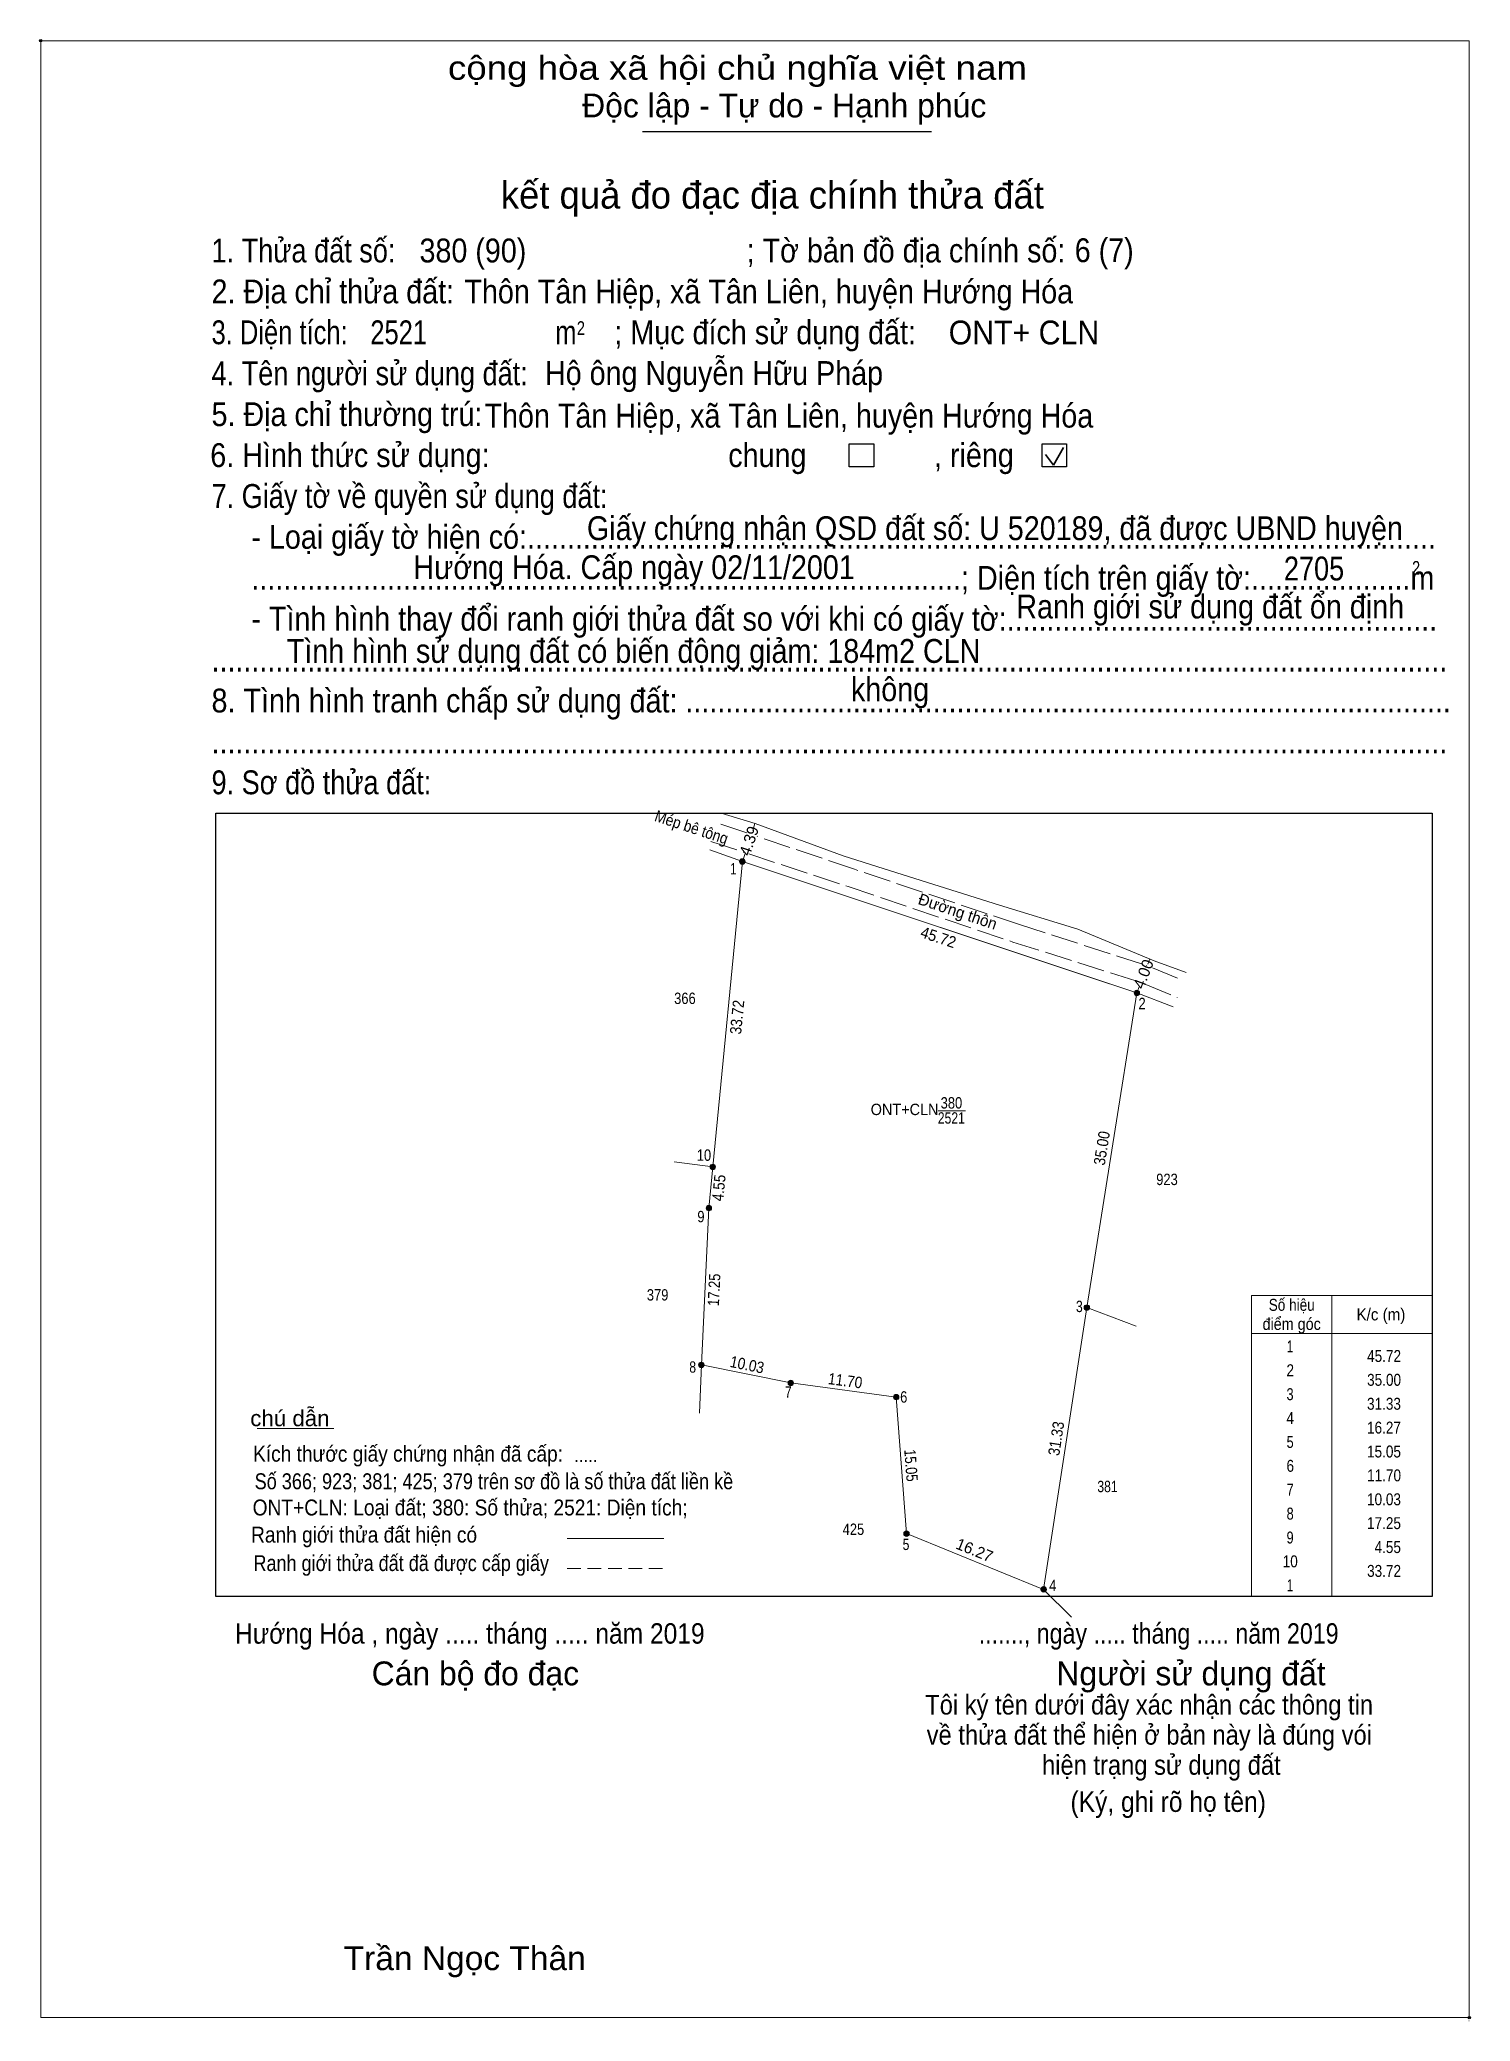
# Model space of a CAD drawing. Header units: metres. Extents: x 548017 to 549086, y 1838275 to 1838499.
# Drawn here: x 548607.9 to 548765.2, y 1838281.1 to 1838498.9 of the extents above; entities that cross this region are included whole.
import ezdxf
from ezdxf.enums import TextEntityAlignment as Align

# ---------------------------------------------------------------- set-up
doc = ezdxf.new("R2010")
doc.units = ezdxf.units.M
doc.header["$LTSCALE"] = 0.5
doc.header["$PDMODE"] = 32
doc.header["$PDSIZE"] = 0.25
doc.linetypes.add('LONG_DASHED', pattern=[7.5, 6, -1.5])
doc.linetypes.add('MEDIUM_DASHED', pattern=[4.5, 3, -1.5])
for name, color, linetype, lineweight in [('1', 7, 'Continuous', 13), ('10', 7, 'Continuous', 13), ('17', 7, 'Continuous', 13), ('18', 7, 'Continuous', 13), ('2', 7, 'Continuous', 25), ('23', 7, 'Continuous', 13), ('32', 7, 'Continuous', 13), ('6', 7, 'Continuous', 13), ('63', 7, 'Continuous', 13)]:
    doc.layers.add(name, color=color, linetype=linetype, lineweight=lineweight)

msp = doc.modelspace()

# ---------------------------------------------------------------- texts
at = {"layer": '1'}
for s, width, p in [('ONT+CLN', 0.95, (548703.03, 1838380.71)), ('380', 0.85, (548708.18, 1838381.43)), ('2521', 0.8, (548708.17, 1838379.77))]:
    msp.add_text(s, height=1.25, dxfattribs=dict(at, width=width)).set_placement(p, align=Align.CENTER)
at = {"layer": '2'}
for s, height, width, p in [('cộng hòa xã hội chủ nghĩa việt nam', 2.622, 1.15, (548652.82, 1838494.49)), ('1. Thửa đất số:', 2.622, 0.85, (548626.82, 1838474.42)), ('; Tờ bản đồ địa chính số:', 2.622, 0.9, (548685.66, 1838474.42)), ('380 (90)', 2.62, 0.9, (548649.69, 1838474.42)), ('6 (7)', 2.62, 0.9, (548721.74, 1838474.45)), ('2. Địa chỉ thửa đất:', 2.622, 0.9, (548626.82, 1838469.92)), ('Thôn Tân Hiệp, xã Tân Liên, huyện Hướng Hóa', 2.62, 0.9, (548654.63, 1838469.92)), ('3. Diện tích:', 2.622, 0.8, (548626.82, 1838465.43)), ('2521', 2.62, 0.8, (548644.28, 1838465.43)), ('m', 2.622, 0.8, (548664.61, 1838465.43)), ('2', 1.498, 0.8, (548666.99, 1838466.46)), ('; Mục đích sử dụng đất:', 2.622, 0.9, (548671.12, 1838465.43)), ('ONT+ CLN', 2.62, 0.95, (548707.88, 1838465.41)), ('Hộ ông Nguyễn Hữu Pháp', 2.62, 0.9, (548663.49, 1838460.95)), ('4. Tên người sử dụng đất:', 2.622, 0.85, (548626.82, 1838460.92)), ('5. Địa chỉ thường trú:', 2.622, 0.9, (548626.82, 1838456.43)), ('Thôn Tân Hiệp, xã Tân Liên, huyện Hướng Hóa', 2.62, 0.9, (548656.84, 1838456.27)), ('6. Hình thức sử dụng:', 2.622, 0.9, (548626.68, 1838451.93)), ('chung                , riêng', 2.622, 0.9, (548683.64, 1838451.93)), ('7. Giấy tờ về quyền sử dụng đất:', 2.622, 0.85, (548626.82, 1838447.44)), ('Giấy chứng nhận QSD đất số: U 520189, đã được UBND huyện', 2.62, 0.9, (548668.1, 1838443.9)), ('     - Loại giấy tờ hiện có:..................................................................................................................', 2.622, 0.9, (548626.82, 1838442.95)), ('Hướng Hóa. Cấp ngày 02/11/2001', 2.62, 0.9, (548649.02, 1838439.61)), ('     .........................................................................................; Diện tích trên giấy tờ:....................m', 2.622, 0.9, (548626.82, 1838438.44)), ('2705', 2.62, 0.85, (548744.74, 1838439.47)), ('2', 1.498, 0.8, (548758.83, 1838440.1)), ('Ranh giới sử dụng đất ổn định', 2.625, 0.9, (548715.31, 1838435.29)), ('     - Tình hình thay đổi ranh giới thửa đất so với khi có giấy tờ:......................................................', 2.622, 0.9, (548626.82, 1838433.95)), ('Tình hình sử dụng đất có biến động giảm: 184m2 CLN', 2.62, 0.9, (548635.1, 1838430.41)), ('...........................................................................................................................................................', 2.622, 0.9, (548626.82, 1838429.46)), ('8. Tình hình tranh chấp sử dụng đất: ................................................................................................', 2.622, 0.9, (548626.82, 1838424.96)), ('không', 2.622, 0.9, (548697.13, 1838426.2)), ('...........................................................................................................................................................', 2.622, 0.9, (548626.82, 1838420.48)), ('9. Sơ đồ thửa đất:', 2.622, 0.85, (548626.82, 1838415.97)), ('Hướng Hóa , ngày ..... tháng ..... năm 2019', 2.245, 0.9, (548629.4, 1838322.62)), ('......., ngày ..... tháng ..... năm 2019', 2.245, 0.85, (548711.18, 1838322.62)), ('(Ký, ghi rõ họ tên)', 2.247, 0.9, (548721.27, 1838304.13)), ('Trần Ngọc Thân', 2.624, 1.05, (548641.35, 1838286.74))]:
    msp.add_text(s, height=height, dxfattribs=dict(at, width=width)).set_placement(p)
for s, p in [('Độc lập - Tự do - Hạnh phúc', (548667.57, 1838490.36)), ('Cán bộ đo đạc', (548644.43, 1838318.04)), ('Người sử dụng đất', (548719.72, 1838318.04))]:
    msp.add_text(s, height=2.622, dxfattribs=at).set_placement(p)
for s, height, p in [('kết quả đo đạc địa chính thửa đất', 2.997, (548688.49, 1838480.34)), ('.', 0.7492, (548765.098, 1838281.11))]:
    msp.add_text(s, height=height, dxfattribs=at).set_placement(p, align=Align.CENTER)
for s, height, width, p in [('.....', 1.454, 0.95, (548667.97, 1838342.57)), ('Tôi ký tên dưới đây xác nhận các thông tin', 2.166, 0.9, (548729.92, 1838314.83)), ('về thửa đất thể hiện ở bản này là đúng vói', 2.166, 0.9, (548729.94, 1838311.52)), ('hiện trạng sử dụng đất', 2.166, 0.9, (548731.26, 1838308.21))]:
    msp.add_text(s, height=height, dxfattribs=dict(at, width=width)).set_placement(p, align=Align.CENTER)
at = {"layer": '6'}
for s, height, width, p in [('chú dẫn', 1.745, 1.05, (548631.08, 1838346.52)), ('Kích thước giấy chứng nhận đã cấp:', 1.745, 0.9, (548631.39, 1838342.62)), ('Số 366; 923; 381; 425; 379 trên sơ đồ là số thửa đất liền kề', 1.75, 0.85, (548631.56, 1838339.59)), ('ONT+CLN: Loại đất; 380: Số thửa; 2521: Diện tích;', 1.75, 0.9, (548631.34, 1838336.71)), ('Ranh giới thửa đất hiện có ', 1.745, 0.9, (548631.17, 1838333.73)), ('Ranh giới thửa đất đã được cấp giấy', 1.745, 0.85, (548631.43, 1838330.6))]:
    msp.add_text(s, height=height, dxfattribs=dict(at, width=width)).set_placement(p)
at = {"layer": '63'}
for s, rotation, width, p in [('Mép bê tông', 341.754, 0.9, (548679.4043, 1838411.7535)), ('45.72', 341.577, 0.95, (548706.5525, 1838399.6629)), ('33.72', 84.469, 0.9, (548685.2306, 1838391.4148)), ('35.00', 80.96, 0.9, (548725.3302, 1838376.9768)), ('4.55', 84.578, 0.9, (548683.2258, 1838372.6509)), ('17.25', 87.242, 0.85, (548682.6977, 1838361.4799)), ('10.03', 348.556, 0.9, (548685.591, 1838352.6712)), ('11.70', 352.389, 0.9, (548696.4222, 1838350.9085)), ('31.33', 81.28, 0.9, (548720.3145, 1838345.0753)), ('15.05', 274.305, 0.85, (548703.118, 1838342.1669))]:
    msp.add_text(s, height=1.25, rotation=rotation, dxfattribs=dict(at, width=width)).set_placement(p, align=Align.CENTER)
for s, rotation, p in [('4.39', 71.524, (548686.5185, 1838410.6519)), ('Đường thôn', 341.423, (548708.6759, 1838402.4973)), ('4.00', 69.343, (548729.8804, 1838395.9895)), ('16.27', 337.911, (548710.485, 1838332.321))]:
    msp.add_text(s, height=1.25, rotation=rotation, dxfattribs=at).set_placement(p, align=Align.CENTER)
for s, height, width, p in [(' 1', 1.25, 0.75, (548684.54, 1838407.16)), (' 2', 1.25, 0.85, (548729.54, 1838392.35)), (' 10', 1.25, 0.85, (548681.76, 1838375.69)), (' 9', 1.25, 0.85, (548681.03, 1838368.93)), (' 3', 1.25, 0.8, (548722.62, 1838359.06)), (' 8', 1.25, 0.8, (548680.1, 1838352.4)), ('45.72', 1.312, 0.85, (548757.62, 1838353.58)), ('35.00', 1.312, 0.85, (548757.62, 1838350.96)), (' 7', 1.25, 0.8, (548690.61, 1838349.64)), (' 6', 1.25, 0.85, (548703.33, 1838349.11)), ('31.33', 1.312, 0.85, (548757.61, 1838348.33)), ('16.27', 1.312, 0.85, (548757.61, 1838345.71)), ('15.05', 1.312, 0.85, (548757.61, 1838343.08)), ('11.70', 1.312, 0.85, (548757.62, 1838340.46)), ('10.03', 1.312, 0.85, (548757.61, 1838337.83)), ('17.25', 1.312, 0.85, (548757.61, 1838335.21)), (' 5', 1.25, 0.8, (548703.56, 1838332.91)), ('4.55', 1.312, 0.85, (548757.61, 1838332.58)), (' 4', 1.25, 0.85, (548719.72, 1838328.39)), ('33.72', 1.312, 0.85, (548757.62, 1838329.96))]:
    msp.add_text(s, height=height, dxfattribs=dict(at, width=width)).set_placement(p, align=Align.RIGHT)
for s, height, width, p in [('366', 1.25, 0.85, (548678.875, 1838392.92)), ('923', 1.25, 0.85, (548731.885, 1838373.02)), ('379', 1.25, 0.85, (548675.87, 1838360.33)), ('Số hiệu', 1.312, 0.85, (548745.6, 1838359.2)), ('điểm góc', 1.312, 0.9, (548745.595, 1838357.1)), ('K/c (m)', 1.312, 0.95, (548755.41, 1838358.15)), (' 1', 1.312, 0.75, (548745.235, 1838354.63)), (' 2', 1.312, 0.85, (548745.23, 1838352.01)), (' 3', 1.312, 0.8, (548745.22, 1838349.38)), (' 4', 1.312, 0.85, (548745.225, 1838346.76)), (' 5', 1.312, 0.8, (548745.23, 1838344.13)), (' 6', 1.312, 0.85, (548745.23, 1838341.51)), ('381', 1.25, 0.8, (548725.34, 1838339.27)), (' 7', 1.312, 0.8, (548745.23, 1838338.88)), ('425', 1.25, 0.85, (548697.405, 1838334.57)), (' 8', 1.312, 0.8, (548745.23, 1838336.26)), (' 9', 1.312, 0.8, (548745.225, 1838333.63)), (' 10', 1.312, 0.85, (548745.23, 1838331.01)), (' 1', 1.312, 0.75, (548745.235, 1838328.38))]:
    msp.add_text(s, height=height, dxfattribs=dict(at, width=width)).set_placement(p, align=Align.CENTER)

# ---------------------------------------------------------------- hatches: boundary and pattern name
at = {"layer": '63'}
for points in [[(548685.49, 1838408.58, 1), (548684.89, 1838408.58, 1)], [(548728.87, 1838394.13, 1), (548728.27, 1838394.13, 1)], [(548682.24, 1838375.02, 1), (548681.64, 1838375.02, 1)], [(548681.81, 1838370.49, 1), (548681.21, 1838370.49, 1)], [(548723.37, 1838359.56, 1), (548722.77, 1838359.56, 1)], [(548680.98, 1838353.26, 1), (548680.38, 1838353.26, 1)], [(548690.81, 1838351.27, 1), (548690.21, 1838351.27, 1)], [(548702.41, 1838349.72, 1), (548701.81, 1838349.72, 1)], [(548703.54, 1838334.71, 1), (548702.94, 1838334.71, 1)], [(548718.62, 1838328.59, 1), (548718.02, 1838328.59, 1)]]:
    msp.add_hatch(color=256, dxfattribs=at).paths.add_polyline_path(points)

# ---------------------------------------------------------------- linework, layer by layer
at = {"layer": '1'}
msp.add_lwpolyline([(548685.19, 1838408.58), (548728.57, 1838394.13), (548723.07, 1838359.56), (548718.32, 1838328.59), (548703.24, 1838334.71), (548702.11, 1838349.72), (548690.51, 1838351.27), (548680.68, 1838353.26), (548681.51, 1838370.49), (548681.94, 1838375.02)], close=True, dxfattribs=at)
at = {"layer": '10', "linetype": 'LONG_DASHED'}
for p, q in [((548685.67, 1838411.73), (548682.44, 1838412.82)), ((548681.72, 1838410.79), (548685.36, 1838409.59)), ((548697.52, 1838407.73), (548686.8, 1838411.35)), ((548685.89, 1838409.41), (548696.82, 1838405.82)), ((548715.66, 1838401.65), (548697.52, 1838407.73)), ((548696.82, 1838405.82), (548714.94, 1838399.73)), ((548729.19, 1838397.3), (548715.66, 1838401.65)), ((548714.94, 1838399.73), (548728.45, 1838395.48))]:
    msp.add_line(p, q, dxfattribs=at)
at = {"layer": '10'}
for p, q in [((548685.19, 1838408.58), (548681.94, 1838375.02)), ((548713.48, 1838403.79), (548722.08, 1838401.13)), ((548713.48, 1838403.79), (548722.08, 1838401.13)), ((548681.94, 1838375.02), (548677.69, 1838375.56))]:
    msp.add_line(p, q, dxfattribs=at)
msp.add_lwpolyline([(548681.94, 1838375.02), (548681.51, 1838370.49), (548680.68, 1838353.26), (548690.51, 1838351.27), (548702.11, 1838349.72), (548703.24, 1838334.71), (548718.32, 1838328.59), (548723.07, 1838359.56), (548728.57, 1838394.13)], dxfattribs=at)
at = {"layer": '17'}
msp.add_line((548631.83, 1838346.25), (548640.26, 1838346.25), dxfattribs=at)
at = {"layer": '18'}
for p, q in [((548702.18, 1838407.33), (548713.48, 1838403.79)), ((548713.48, 1838403.79), (548722.08, 1838401.13)), ((548722.08, 1838401.13), (548730.48, 1838397.68)), ((548733.98, 1838396.37), (548730.48, 1838397.68)), ((548728.57, 1838394.13), (548732.57, 1838392.62)), ((548723.07, 1838359.56), (548728.49, 1838357.53)), ((548718.32, 1838328.59), (548721.38, 1838325.52))]:
    msp.add_line(p, q, dxfattribs=at)
msp.add_lwpolyline([(548686.59, 1838412.74), (548696.26, 1838409.19), (548702.18, 1838407.33)], dxfattribs=at)
at = {"layer": '2'}
for p, q in [((548674.2, 1838488.82), (548705.97, 1838488.82)), ((548627.3, 1838413.9), (548761.03, 1838413.9)), ((548761.03, 1838413.9), (548761.03, 1838327.82))]:
    msp.add_line(p, q, dxfattribs=at)
at = {"layer": '2', "lineweight": 35}
for p, q in [((548719.4, 1838452.15), (548720.49, 1838454.09)), ((548718.51, 1838453.31), (548719.4, 1838452.15))]:
    msp.add_line(p, q, dxfattribs=at)
at = {"layer": '2', "lineweight": 13}
msp.add_lwpolyline([(548608.04, 1838498.78), (548765.12, 1838498.78), (548765.12, 1838281.52), (548608.04, 1838281.52)], close=True, dxfattribs=at)
at = {"layer": '2'}
for points in [[(548696.93, 1838454.47), (548699.63, 1838454.47), (548699.63, 1838451.96), (548696.93, 1838451.96)], [(548718.16, 1838454.47), (548720.85, 1838454.47), (548720.85, 1838451.96), (548718.16, 1838451.96)]]:
    msp.add_lwpolyline(points, close=True, dxfattribs=at)
msp.add_lwpolyline([(548761.03, 1838327.82), (548627.3, 1838327.82), (548627.3, 1838413.9)], dxfattribs=at)
for p in [(548608.04, 1838498.78), (548765.12, 1838281.52)]:
    msp.add_point(p, dxfattribs=at)
at = {"layer": '23'}
for p, q in [((548686.59, 1838412.74), (548682.85, 1838413.91)), ((548681.6, 1838409.87), (548685.19, 1838408.58))]:
    msp.add_line(p, q, dxfattribs=at)
at = {"layer": '32'}
for p, q in [((548685.19, 1838408.58), (548715.11, 1838398.61)), ((548715.11, 1838398.61), (548722.8, 1838396.05)), ((548722.8, 1838396.05), (548728.57, 1838394.13))]:
    msp.add_line(p, q, dxfattribs=at)
at = {"layer": '32', "linetype": 'LONG_DASHED'}
for p, q in [((548729.61, 1838397.16), (548729.62, 1838397.16)), ((548730.28, 1838396.89), (548733.63, 1838395.52)), ((548728.94, 1838395.33), (548728.95, 1838395.32)), ((548729.54, 1838395.08), (548733.01, 1838393.61))]:
    msp.add_line(p, q, dxfattribs=at)
at = {"layer": '6'}
msp.add_line((548665.94, 1838334.16), (548676.57, 1838334.16), dxfattribs=at)
at = {"layer": '6', "linetype": 'MEDIUM_DASHED'}
msp.add_line((548665.92, 1838330.88), (548676.63, 1838330.88), dxfattribs=at)
at = {"layer": '63'}
for p, q in [((548686.58, 1838412.74), (548686.33, 1838411.98)), ((548685.49, 1838409.47), (548685.19, 1838408.58)), ((548729.98, 1838397.87), (548729.76, 1838397.29)), ((548728.82, 1838394.81), (548728.57, 1838394.13)), ((548706.72, 1838381.17), (548709.73, 1838381.17)), ((548750.01, 1838360.9), (548750.01, 1838327.83)), ((548761.04, 1838360.9), (548761.04, 1838327.83)), ((548741.19, 1838356.7), (548761.04, 1838356.7)), ((548680.68, 1838353.26), (548680.48, 1838347.97))]:
    msp.add_line(p, q, dxfattribs=at)
msp.add_lwpolyline([(548761.04, 1838327.83), (548741.19, 1838327.83), (548741.19, 1838360.9), (548761.04, 1838360.9)], dxfattribs=at)
for centre in [(548685.19, 1838408.58), (548728.57, 1838394.13), (548681.94, 1838375.02), (548681.51, 1838370.49), (548723.07, 1838359.56), (548680.68, 1838353.26), (548690.51, 1838351.27), (548702.11, 1838349.72), (548703.24, 1838334.71), (548718.32, 1838328.59)]:
    msp.add_circle(centre, 0.3, dxfattribs=at)

msp.set_redraw_order([(e.dxf.handle, doc.entitydb.next_handle()) for e in msp.query("TEXT MTEXT ATTDEF DIMENSION ARC_DIMENSION")])  # texts and dimensions are drawn at this point

doc.saveas('drawing.dxf')
